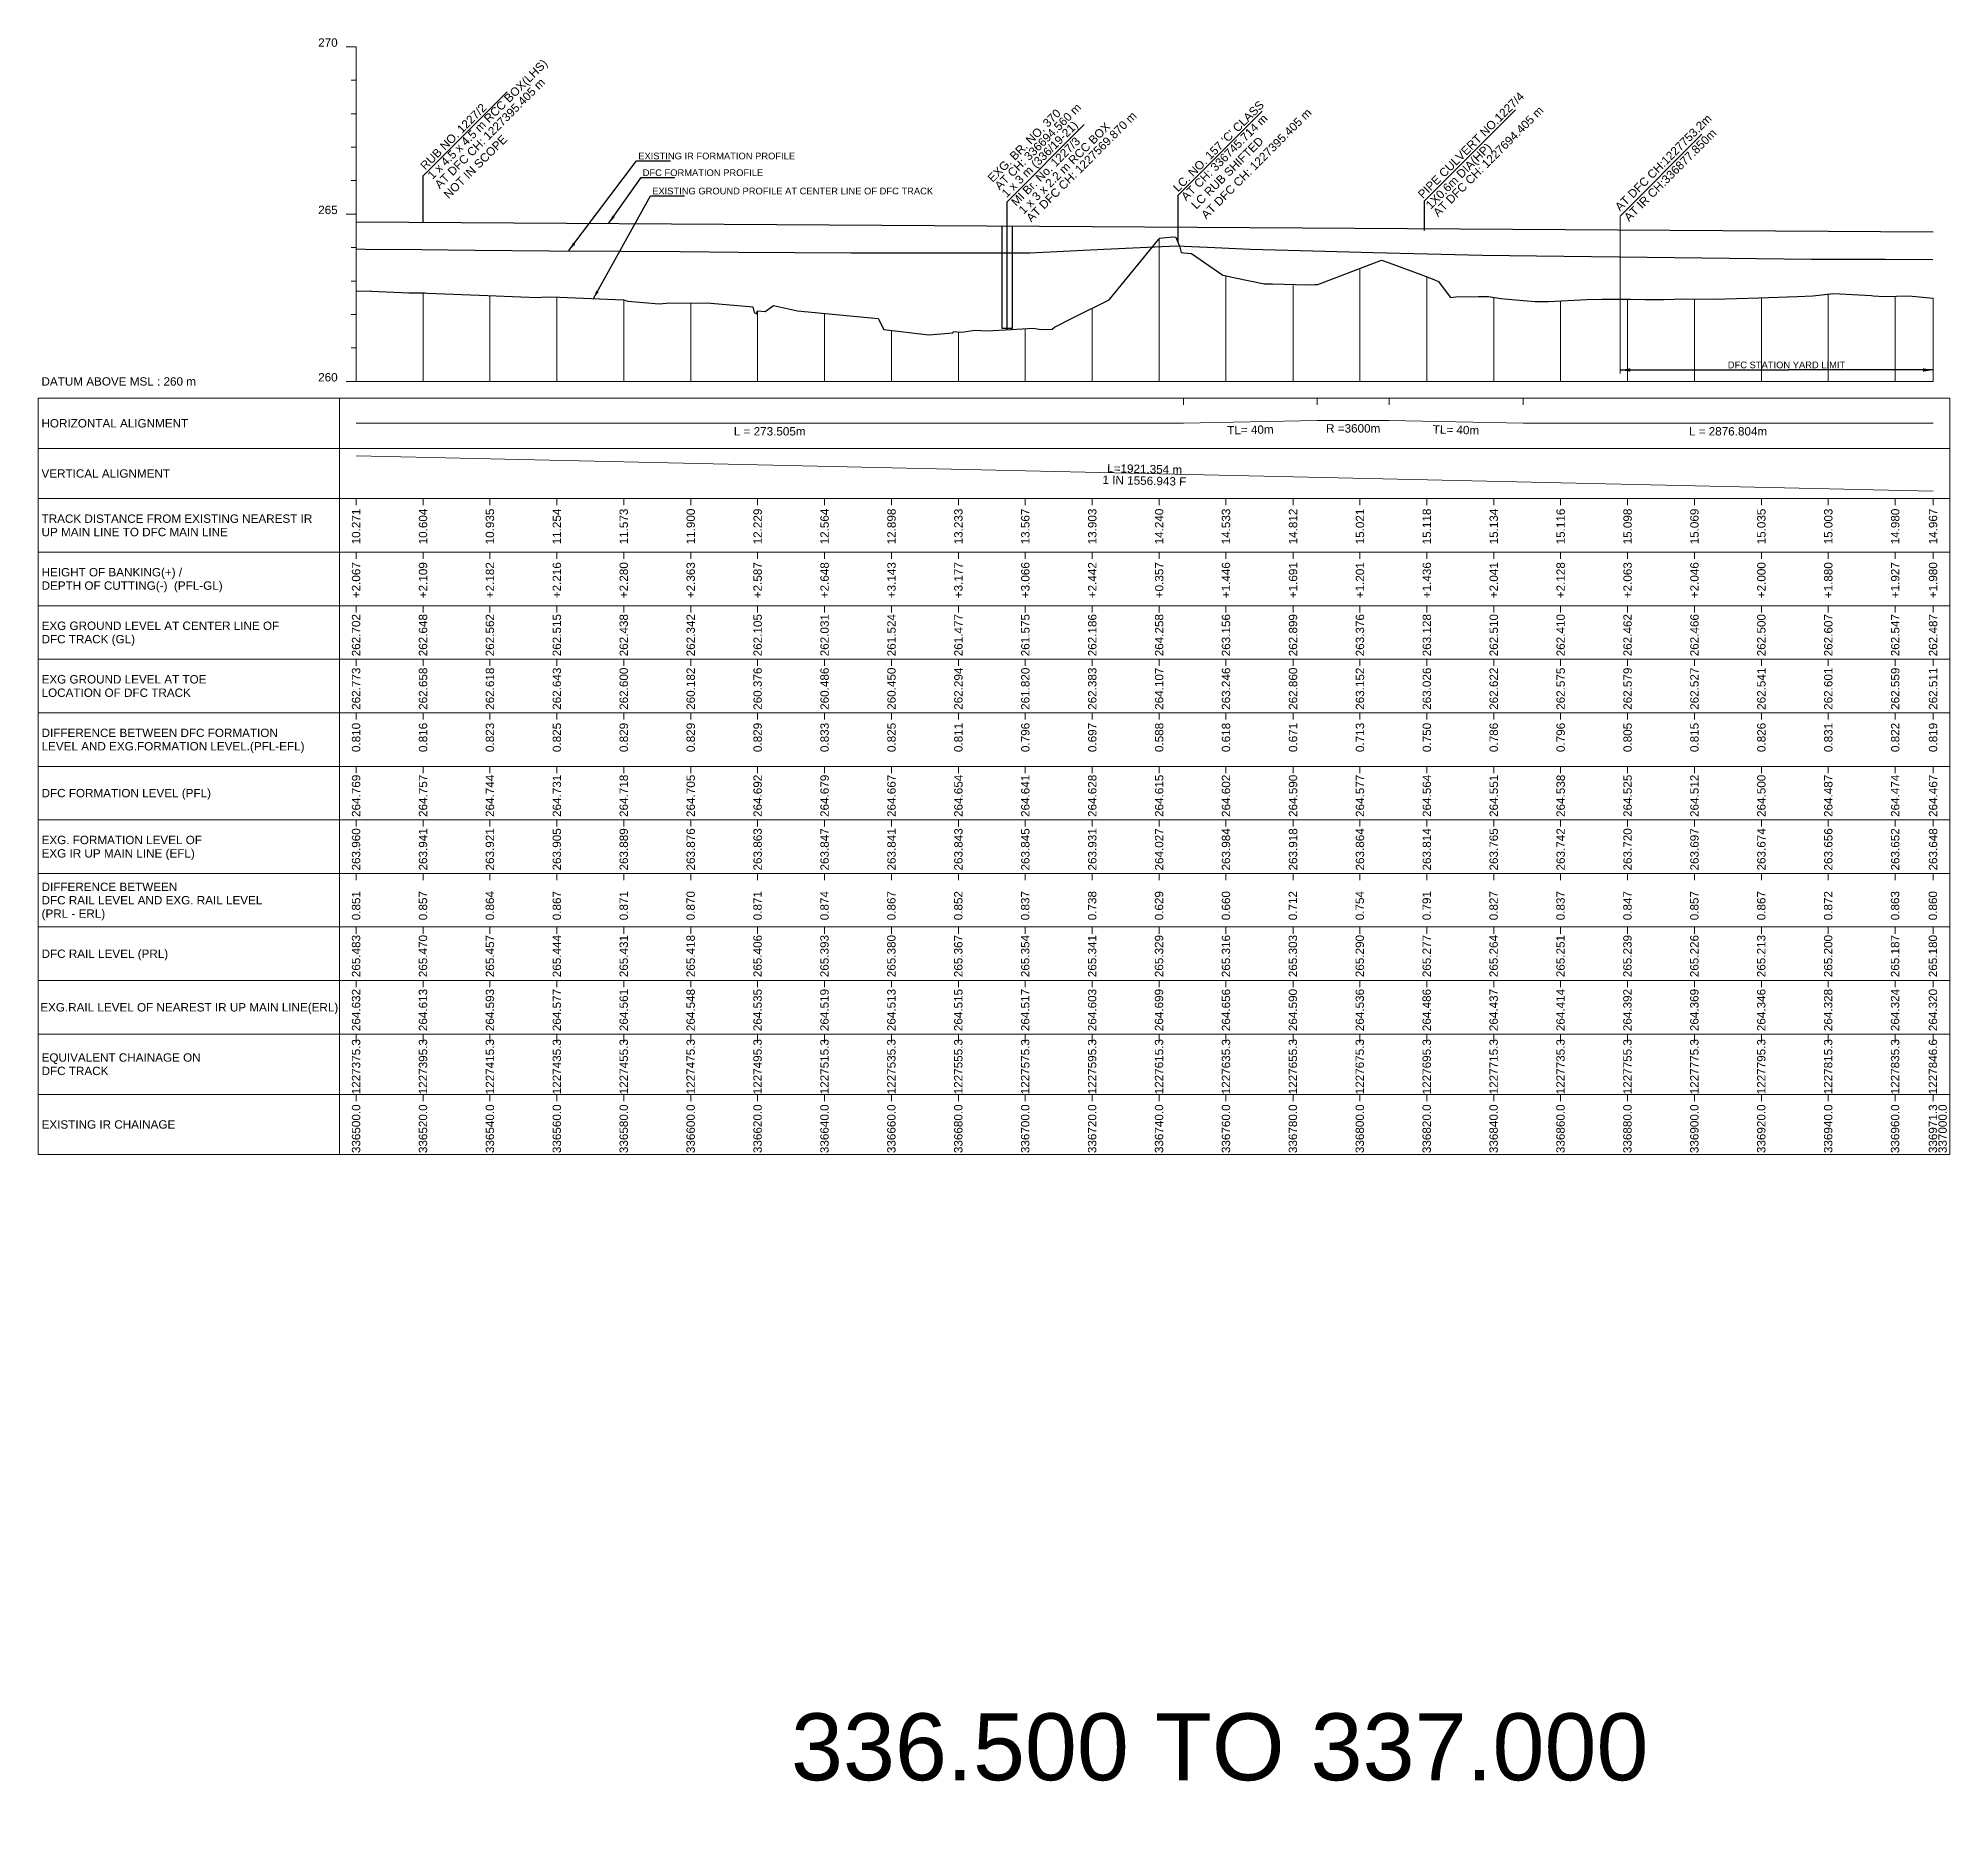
# Model space of a CAD drawing. Header units: metres. Extents: x 30905 to 43495, y -2428 to -1873.
# Drawn here: x 34905 to 35476, y -2428 to -1897 of the extents above; entities that cross this region are included whole.
import ezdxf
from ezdxf.enums import TextEntityAlignment as Align

# ---------------------------------------------------------------- set-up
doc = ezdxf.new("R2010")
doc.units = ezdxf.units.M
doc.header["$MEASUREMENT"] = 0
for name, color, linetype, lineweight in [('LS BRIDGE INDICATION', 10, 'Continuous', 30), ('LS CUT FILL', 10, 'Continuous', 0), ('LS DATUM', 7, 'Continuous', 0), ('LS DATUM X', 7, 'Continuous', 0), ('LS DATUM Y', 7, 'Continuous', 0), ('LS DIFF. EXG.RL & PRO. RL', 10, 'Continuous', 0), ('LS DIFF. PFL & EFL', 10, 'Continuous', 0), ('LS EXG FL', 7, 'Continuous', 0), ('LS EXG GL', 7, 'Continuous', 0), ('LS EXG GL AT PRO TOE', 7, 'Continuous', 0), ('LS EXG IR CH', 7, 'Continuous', 0), ('LS EXG RL', 7, 'Continuous', 0), ('LS EXG. FL', 7, 'Continuous', 0), ('LS EXG. GL', 7, 'Continuous', 0), ('LS EXG. GL AT PRO. TOE', 7, 'Continuous', 0), ('LS EXG. IR CH', 7, 'Continuous', 0), ('LS EXG. RL', 7, 'Continuous', 0), ('LS FRAME', 7, 'Continuous', 0), ('LS HORIZONTAL ALIGNMENT', 10, 'Continuous', 0), ('LS PFL-EFL', 10, 'Continuous', 0), ('LS PRL-ERL', 10, 'Continuous', 0), ('LS PRO FL', 10, 'Continuous', 0), ('LS PRO. CUT & FILL', 10, 'Continuous', 0), ('LS PRO. DFCC CH', 10, 'Continuous', 0), ('LS PRO. FL', 10, 'Continuous', 0), ('LS PRO. RL', 10, 'Continuous', 0), ('LS PROFILE EXG FL', 7, 'Continuous', 25), ('LS PROFILE EXG GL', 7, 'Continuous', 30), ('LS PROFILE PRO FL', 1, 'Continuous', 30), ('LS TICKS', 7, 'Continuous', 0), ('LS TRACK CENTER', 10, 'Continuous', 0), ("LS TRACK CENTER's", 10, 'Continuous', 0), ('LS VERTICAL ALIGNMENT', 10, 'Continuous', 0), ('Profile Grid', 7, 'Continuous', 0)]:
    doc.layers.add(name, color=color, linetype=linetype, lineweight=lineweight)
for name, color, linetype in [("LS BRIDGE'S", 7, 'Continuous'), ('LS DRAIN CULVERT', 10, 'Continuous'), ("LS LC'S", 7, 'Continuous'), ('ref text', 3, 'Continuous'), ('STATION YARD LIMIT IN LS', 7, 'Continuous')]:
    doc.layers.add(name, color=color, linetype=linetype)
doc.styles.get("Standard").update_dxf_attribs({"font": 'arial.ttf'})
doc.styles.add('Style-Arial', font='arial.ttf')
doc.styles.add('StyleArial', font='arial.ttf')
doc.dimstyles.get("Standard").update_dxf_attribs({"dimtxt": 5, "dimasz": 0.18, "dimexe": 0.18, "dimexo": 0.0625, "dimgap": 0.09, "dimtad": 0, "dimtih": 1, "dimtoh": 1, "dimdec": 4, "dimzin": 0, "dimdsep": 46, "dimtxsty": 'Standard', "dimcen": 0.09, "dimadec": 0, "dimazin": 0, "dimtfac": 1, "dimtdec": 4, "dimtofl": 0, "dimtmove": 0, "dimatfit": 3, "dimfxl": 1, "dimtolj": 1, "dimtzin": 0, "dimarcsym": 0})

msp = doc.modelspace()

# ---------------------------------------------------------------- texts
at = {"layer": "LS BRIDGE'S"}
for s, p in [('EXG. BR. NO. 370', (35190.28, -1940.7)), ('AT CH: 336694.560 m', (35192.37, -1942.96)), ('1 x 3 m (336/19-21)', (35194.47, -1945.22))]:
    msp.add_text(s, height=2.5, rotation=44.9569, dxfattribs=at).set_placement(p)
at = {"layer": "LS BRIDGE'S", "color": 10}
for s, p in [('1 x 3 x 2.2 m RCC BOX', (35199.55, -1950.2)), ('AT DFC CH: 1227569.870 m', (35201.81, -1952.57)), ('MI Br. No. 1227/3', (35197.29, -1947.83))]:
    msp.add_text(s, height=2.5, rotation=44.9569, dxfattribs=at).set_placement(p)
at = {"layer": 'LS CUT FILL', "lineweight": 0, "style": 'Style-Arial'}
for s, p in [('+2.067', (35000, -2054)), ('+2.109', (35020.01, -2054)), ('+2.182', (35040, -2054)), ('+2.216', (35060.01, -2054)), ('+2.280', (35080.01, -2054)), ('+2.363', (35100.02, -2054)), ('+2.587', (35120.02, -2054)), ('+2.648', (35140.03, -2054)), ('+3.143', (35160.03, -2054)), ('+3.177', (35180.03, -2054)), ('+3.066', (35200.03, -2054)), ('+2.442', (35220.04, -2054)), ('+0.357', (35240.04, -2054)), ('+1.446', (35260.01, -2054)), ('+1.691', (35280.05, -2054)), ('+1.201', (35300.05, -2054)), ('+1.436', (35320.04, -2054)), ('+2.041', (35340.04, -2054)), ('+2.128', (35360.04, -2054)), ('+2.063', (35380.04, -2054)), ('+2.046', (35400.03, -2054)), ('+2.000', (35420.03, -2054)), ('+1.880', (35440.04, -2054)), ('+1.927', (35460.04, -2054)), ('+1.980', (35471.35, -2054))]:
    msp.add_text(s, height=2.5, rotation=90, dxfattribs=at).set_placement(p, align=Align.MIDDLE_RIGHT)
at = {"layer": 'LS DATUM', "color": 7, "style": 'StyleArial'}
msp.add_text('DATUM ABOVE MSL : 260 m', height=2.5, rotation=0, dxfattribs=at).set_placement((34905.97, -2000), align=Align.MIDDLE_LEFT)
at = {"layer": 'LS DATUM Y', "color": 7, "lineweight": 0, "style": 'Style-Arial'}
for s, p in [('270', (34994.5, -1900)), ('270', (34994.5, -1900)), ('265', (34994.5, -1950)), ('260', (34994.5, -2000))]:
    msp.add_text(s, height=2.5, dxfattribs=at).set_placement(p, align=Align.RIGHT)
at = {"layer": 'LS DIFF. EXG.RL & PRO. RL', "color": 10, "style": 'StyleArial'}
for s, p in [('DIFFERENCE BETWEEN ', (34906, -2151)), ('DFC RAIL LEVEL AND EXG. RAIL LEVEL ', (34906, -2155)), ('(PRL - ERL)', (34906, -2159))]:
    msp.add_text(s, height=2.5, rotation=0, dxfattribs=at).set_placement(p, align=Align.MIDDLE_LEFT)
at = {"layer": 'LS DIFF. PFL & EFL', "color": 10, "style": 'StyleArial'}
for s, p in [('DIFFERENCE BETWEEN DFC FORMATION ', (34906, -2105)), ('LEVEL AND EXG.FORMATION LEVEL.(PFL-EFL)', (34906, -2109))]:
    msp.add_text(s, height=2.5, rotation=0, dxfattribs=at).set_placement(p, align=Align.MIDDLE_LEFT)
at = {"layer": 'LS DRAIN CULVERT'}
for s, p in [('PIPE CULVERT NO.1227/4', (35318.86, -1945.54)), ('AT DFC CH: 1227694.405 m', (35323.41, -1950.97)), ('1X0.6m DIA(HP)', (35321.21, -1948.69))]:
    msp.add_text(s, height=2.5, rotation=44.9599, dxfattribs=at).set_placement(p)
at = {"layer": 'LS EXG FL', "style": 'StyleArial'}
for s, p in [('EXG. FORMATION LEVEL OF', (34906, -2137)), ('EXG IR UP MAIN LINE (EFL)', (34906, -2141))]:
    msp.add_text(s, height=2.5, rotation=0, dxfattribs=at).set_placement(p, align=Align.MIDDLE_LEFT)
at = {"layer": 'LS EXG GL', "lineweight": 0, "style": 'Style-Arial'}
for s, p in [('262.702', (35000, -2069.5)), ('262.648', (35020.01, -2069.5)), ('262.562', (35040, -2069.5)), ('262.515', (35060.01, -2069.5)), ('262.438', (35080.01, -2069.5)), ('262.342', (35100.02, -2069.5)), ('262.105', (35120.02, -2069.5)), ('262.031', (35140.03, -2069.5)), ('261.524', (35160.03, -2069.5)), ('261.477', (35180.03, -2069.5)), ('261.575', (35200.03, -2069.5)), ('262.186', (35220.04, -2069.5)), ('264.258', (35240.04, -2069.5)), ('263.156', (35260.01, -2069.5)), ('262.899', (35280.05, -2069.5)), ('263.376', (35300.05, -2069.5)), ('263.128', (35320.04, -2069.5)), ('262.510', (35340.04, -2069.5)), ('262.410', (35360.04, -2069.5)), ('262.462', (35380.04, -2069.5)), ('262.466', (35400.03, -2069.5)), ('262.500', (35420.03, -2069.5)), ('262.607', (35440.04, -2069.5)), ('262.547', (35460.04, -2069.5)), ('262.487', (35471.35, -2069.5))]:
    msp.add_text(s, height=2.5, rotation=90, dxfattribs=at).set_placement(p, align=Align.MIDDLE_RIGHT)
at = {"layer": 'LS EXG GL AT PRO TOE', "color": 7, "style": 'StyleArial'}
for s, p in [('EXG GROUND LEVEL AT TOE', (34906, -2089)), ('LOCATION OF DFC TRACK', (34906, -2093))]:
    msp.add_text(s, height=2.5, rotation=0, dxfattribs=at).set_placement(p, align=Align.MIDDLE_LEFT)
at = {"layer": 'LS EXG IR CH', "style": 'Style-Arial'}
for s, p in [('336500.0', (35000, -2216)), ('336520.0', (35020, -2216)), ('336540.0', (35040, -2216)), ('336560.0', (35060, -2216)), ('336580.0', (35080, -2216)), ('336600.0', (35100, -2216)), ('336620.0', (35120, -2216)), ('336640.0', (35140, -2216)), ('336660.0', (35160, -2216)), ('336680.0', (35180, -2216)), ('336700.0', (35200, -2216)), ('336720.0', (35220, -2216)), ('336740.0', (35240, -2216)), ('336760.0', (35260, -2216)), ('336780.0', (35280, -2216)), ('336800.0', (35300, -2216)), ('336820.0', (35320, -2216)), ('336840.0', (35340, -2216)), ('336860.0', (35360, -2216)), ('336880.0', (35380, -2216)), ('336900.0', (35400, -2216)), ('336920.0', (35420, -2216)), ('336940.0', (35440, -2216)), ('336960.0', (35460, -2216)), ('336971.3', (35471.31, -2216)), ('337000.0', (35474.2, -2216))]:
    msp.add_text(s, height=2.5, rotation=90, dxfattribs=at).set_placement(p, align=Align.MIDDLE_RIGHT)
at = {"layer": 'LS EXG RL', "style": 'Style-Arial'}
for s, p in [('264.632', (35000, -2181.5)), ('264.613', (35020, -2181.5)), ('264.593', (35040, -2181.5)), ('264.577', (35060, -2181.5)), ('264.561', (35080, -2181.5)), ('264.548', (35100, -2181.5)), ('264.535', (35120, -2181.5)), ('264.519', (35140, -2181.5)), ('264.513', (35160, -2181.5)), ('264.515', (35180, -2181.5)), ('264.517', (35200, -2181.5)), ('264.603', (35220, -2181.5)), ('264.699', (35240, -2181.5)), ('264.656', (35260, -2181.5)), ('264.590', (35280, -2181.5)), ('264.536', (35300, -2181.5)), ('264.486', (35320, -2181.5)), ('264.437', (35340, -2181.5)), ('264.414', (35360, -2181.5)), ('264.392', (35380, -2181.5)), ('264.369', (35400, -2181.5)), ('264.346', (35420, -2181.5)), ('264.328', (35440, -2181.5)), ('264.324', (35460, -2181.5)), ('264.320', (35471.31, -2181.5))]:
    msp.add_text(s, height=2.5, rotation=90, dxfattribs=at).set_placement(p, align=Align.MIDDLE_RIGHT)
at = {"layer": 'LS EXG. FL'}
for s, p in [('263.960', (35000, -2133.5)), ('263.941', (35020.01, -2133.5)), ('263.921', (35040, -2133.5)), ('263.905', (35060.01, -2133.5)), ('263.889', (35080.01, -2133.5)), ('263.876', (35100.02, -2133.5)), ('263.863', (35120.02, -2133.5)), ('263.847', (35140.03, -2133.5)), ('263.841', (35160.03, -2133.5)), ('263.843', (35180.03, -2133.5)), ('263.845', (35200.03, -2133.5)), ('263.931', (35220.04, -2133.5)), ('264.027', (35240.04, -2133.5)), ('263.984', (35260.01, -2133.5)), ('263.918', (35280.05, -2133.5)), ('263.864', (35300.05, -2133.5)), ('263.814', (35320.04, -2133.5)), ('263.765', (35340.04, -2133.5)), ('263.742', (35360.04, -2133.5)), ('263.720', (35380.04, -2133.5)), ('263.697', (35400.03, -2133.5)), ('263.674', (35420.03, -2133.5)), ('263.656', (35440.04, -2133.5)), ('263.652', (35460.04, -2133.5)), ('263.648', (35471.35, -2133.5))]:
    msp.add_text(s, height=2.5, rotation=90, dxfattribs=at).set_placement(p, align=Align.MIDDLE_RIGHT)
at = {"layer": 'LS EXG. GL', "color": 7, "style": 'StyleArial'}
for s, p in [('EXG GROUND LEVEL AT CENTER LINE OF ', (34906, -2073)), ('DFC TRACK (GL)', (34906, -2077))]:
    msp.add_text(s, height=2.5, rotation=0, dxfattribs=at).set_placement(p, align=Align.MIDDLE_LEFT)
at = {"layer": 'LS EXG. GL AT PRO. TOE'}
for s, p in [('262.773', (35000, -2085.5)), ('262.658', (35020.01, -2085.5)), ('262.618', (35040, -2085.5)), ('262.643', (35060.01, -2085.5)), ('262.600', (35080.01, -2085.5)), ('260.182', (35100.02, -2085.5)), ('260.376', (35120.02, -2085.5)), ('260.486', (35140.03, -2085.5)), ('260.450', (35160.03, -2085.5)), ('262.294', (35180.03, -2085.5)), ('261.820', (35200.03, -2085.5)), ('262.383', (35220.04, -2085.5)), ('264.107', (35240.04, -2085.5)), ('263.246', (35260.01, -2085.5)), ('262.860', (35280.05, -2085.5)), ('263.152', (35300.05, -2085.5)), ('263.026', (35320.04, -2085.5)), ('262.622', (35340.04, -2085.5)), ('262.575', (35360.04, -2085.5)), ('262.579', (35380.04, -2085.5)), ('262.527', (35400.03, -2085.5)), ('262.541', (35420.03, -2085.5)), ('262.601', (35440.04, -2085.5)), ('262.559', (35460.04, -2085.5)), ('262.511', (35471.35, -2085.5))]:
    msp.add_text(s, height=2.5, rotation=90, dxfattribs=at).set_placement(p, align=Align.MIDDLE_RIGHT)
at = {"layer": 'LS EXG. IR CH', "style": 'StyleArial'}
msp.add_text('EXISTING IR CHAINAGE', height=2.5, rotation=0, dxfattribs=at).set_placement((34906, -2222), align=Align.MIDDLE_LEFT)
at = {"layer": 'LS EXG. RL', "style": 'StyleArial'}
msp.add_text('EXG.RAIL LEVEL OF NEAREST IR UP MAIN LINE(ERL)', height=2.5, rotation=0, dxfattribs=at).set_placement((34905.61, -2187), align=Align.MIDDLE_LEFT)
at = {"layer": 'LS HORIZONTAL ALIGNMENT', "style": 'StyleArial'}
msp.add_text('HORIZONTAL ALIGNMENT', height=2.5, rotation=0, dxfattribs=at).set_placement((34905.97, -2012.5), align=Align.MIDDLE_LEFT)
at = {"layer": 'LS HORIZONTAL ALIGNMENT', "lineweight": 0, "char_height": 2.5, "attachment_point": 5, "line_spacing_factor": 0.6, "style": 'Style-Arial'}
for s, insert in [('L = 273.505m', (35123.63, -2014.92)), ('R =3600m', (35298.03, -2014.04)), ('L = 2876.804m', (35410.07, -2014.92))]:
    msp.add_mtext(s, dxfattribs=dict(at, insert=insert))
for insert, rotation in [((35267.31, -2014.48), 1.2531), ((35328.75, -2014.48), 358.7469)]:
    msp.add_mtext('TL= 40m', dxfattribs=dict(at, insert=insert, rotation=rotation))
at = {"layer": "LS LC'S", "color": 10, "lineweight": 13, "style": 'Style-Arial'}
for s, p in [('1 x 4.5 x 4.5 m RCC BOX(LHS)', (35022.85, -1939.81)), ('AT DFC CH: 1227395.405 m', (35025.01, -1942.6)), ('RUB NO. 1227/2', (35020.68, -1937.01))]:
    msp.add_text(s, height=2.5, rotation=45, dxfattribs=at).set_placement(p)
at = {"layer": "LS LC'S", "lineweight": 13, "style": 'Style-Arial'}
for s, p in [("LC. NO. 157 'C' CLASS", (35245.69, -1943.55)), ('AT CH: 336745.714 m', (35248.12, -1946.22))]:
    msp.add_text(s, height=2.5, rotation=45, dxfattribs=at).set_placement(p)
at = {"layer": "LS LC'S", "color": 5, "lineweight": 13, "style": 'Style-Arial'}
msp.add_text('NOT IN SCOPE', height=2.5, rotation=45, dxfattribs=at).set_placement((35027.69, -1945.59))
at = {"layer": "LS LC'S", "color": 5, "insert": (35249.39, -1946.94), "char_height": 2.5, "width": 77.5019, "attachment_point": 1, "rotation": 45, "style": 'Style-Arial'}
msp.add_mtext('LC RUB SHIFTED \\PAT DFC CH: 1227395.405 m', dxfattribs=at)
at = {"layer": 'LS PFL-EFL'}
for s, p in [('0.810', (35000, -2102)), ('0.816', (35020.01, -2102)), ('0.823', (35040, -2102)), ('0.825', (35060.01, -2102)), ('0.829', (35080.01, -2102)), ('0.829', (35100.02, -2102)), ('0.829', (35120.02, -2102)), ('0.833', (35140.03, -2102)), ('0.825', (35160.03, -2102)), ('0.811', (35180.03, -2102)), ('0.796', (35200.03, -2102)), ('0.697', (35220.04, -2102)), ('0.588', (35240.04, -2102)), ('0.618', (35260.01, -2102)), ('0.671', (35280.05, -2102)), ('0.713', (35300.05, -2102)), ('0.750', (35320.04, -2102)), ('0.786', (35340.04, -2102)), ('0.796', (35360.04, -2102)), ('0.805', (35380.04, -2102)), ('0.815', (35400.03, -2102)), ('0.826', (35420.03, -2102)), ('0.831', (35440.04, -2102)), ('0.822', (35460.04, -2102)), ('0.819', (35471.35, -2102))]:
    msp.add_text(s, height=2.5, rotation=90, dxfattribs=at).set_placement(p, align=Align.MIDDLE_RIGHT)
at = {"layer": 'LS PRL-ERL'}
for s, p in [('0.851', (35001.25, -2161)), ('0.857', (35021.25, -2161)), ('0.864', (35041.25, -2161)), ('0.867', (35061.25, -2161)), ('0.871', (35081.25, -2161)), ('0.870', (35101.25, -2161)), ('0.871', (35121.25, -2161)), ('0.874', (35141.25, -2161)), ('0.867', (35161.25, -2161)), ('0.852', (35181.25, -2161)), ('0.837', (35201.25, -2161)), ('0.738', (35221.25, -2161)), ('0.629', (35241.25, -2161)), ('0.660', (35261.25, -2161)), ('0.712', (35281.25, -2161)), ('0.754', (35301.25, -2161)), ('0.791', (35321.25, -2161)), ('0.827', (35341.25, -2161)), ('0.837', (35361.25, -2161)), ('0.847', (35381.25, -2161)), ('0.857', (35401.25, -2161)), ('0.867', (35421.25, -2161)), ('0.872', (35441.25, -2161)), ('0.863', (35461.25, -2161)), ('0.860', (35472.55, -2161))]:
    msp.add_text(s, height=2.5, rotation=90, dxfattribs=at).set_placement(p)
at = {"layer": 'LS PRO FL', "lineweight": 0, "style": 'Style-Arial'}
for s, p in [('264.769', (35000, -2117.5)), ('264.757', (35020.01, -2117.5)), ('264.744', (35040, -2117.5)), ('264.731', (35060.01, -2117.5)), ('264.718', (35080.01, -2117.5)), ('264.705', (35100.02, -2117.5)), ('264.692', (35120.02, -2117.5)), ('264.679', (35140.03, -2117.5)), ('264.667', (35160.03, -2117.5)), ('264.654', (35180.03, -2117.5)), ('264.641', (35200.03, -2117.5)), ('264.628', (35220.04, -2117.5)), ('264.615', (35240.04, -2117.5)), ('264.602', (35260.01, -2117.5)), ('264.590', (35280.05, -2117.5)), ('264.577', (35300.05, -2117.5)), ('264.564', (35320.04, -2117.5)), ('264.551', (35340.04, -2117.5)), ('264.538', (35360.04, -2117.5)), ('264.525', (35380.04, -2117.5)), ('264.512', (35400.03, -2117.5)), ('264.500', (35420.03, -2117.5)), ('264.487', (35440.04, -2117.5)), ('264.474', (35460.04, -2117.5)), ('264.467', (35471.35, -2117.5))]:
    msp.add_text(s, height=2.5, rotation=90, dxfattribs=at).set_placement(p, align=Align.MIDDLE_RIGHT)
at = {"layer": 'LS PRO. CUT & FILL', "color": 10, "style": 'StyleArial'}
for s, p in [('HEIGHT OF BANKING(+) /', (34906, -2057)), ('DEPTH OF CUTTING(-)  (PFL-GL)', (34906, -2061))]:
    msp.add_text(s, height=2.5, rotation=0, dxfattribs=at).set_placement(p, align=Align.MIDDLE_LEFT)
at = {"layer": 'LS PRO. DFCC CH'}
for s, p in [('1227375.3', (35001.25, -2213)), ('1227395.3', (35021.25, -2213)), ('1227415.3', (35041.25, -2213)), ('1227435.3', (35061.25, -2213)), ('1227455.3', (35081.25, -2213)), ('1227475.3', (35101.25, -2213)), ('1227495.3', (35121.25, -2213)), ('1227515.3', (35141.25, -2213)), ('1227535.3', (35161.25, -2213)), ('1227555.3', (35181.25, -2213)), ('1227575.3', (35201.25, -2213)), ('1227595.3', (35221.25, -2213)), ('1227615.3', (35241.25, -2213)), ('1227635.3', (35261.25, -2213)), ('1227655.3', (35281.25, -2213)), ('1227675.3', (35301.25, -2213)), ('1227695.3', (35321.25, -2213)), ('1227715.3', (35341.25, -2213)), ('1227735.3', (35361.25, -2213)), ('1227755.3', (35381.25, -2213)), ('1227775.3', (35401.25, -2213)), ('1227795.3', (35421.25, -2213)), ('1227815.3', (35441.25, -2213)), ('1227835.3', (35461.25, -2213)), ('1227846.6', (35472.55, -2213))]:
    msp.add_text(s, height=2.5, rotation=90, dxfattribs=at).set_placement(p)
at = {"layer": 'LS PRO. DFCC CH', "color": 10, "style": 'Style-Arial'}
for s, p in [('EQUIVALENT CHAINAGE ON ', (34906, -2202)), ('DFC TRACK', (34906, -2206))]:
    msp.add_text(s, height=2.5, rotation=0, dxfattribs=at).set_placement(p, align=Align.MIDDLE_LEFT)
at = {"layer": 'LS PRO. FL', "color": 10, "style": 'StyleArial'}
msp.add_text('DFC FORMATION LEVEL (PFL) ', height=2.5, rotation=0, dxfattribs=at).set_placement((34906, -2123), align=Align.MIDDLE_LEFT)
at = {"layer": 'LS PRO. RL', "color": 10, "style": 'StyleArial'}
msp.add_text('DFC RAIL LEVEL (PRL)', height=2.5, rotation=0, dxfattribs=at).set_placement((34906, -2171), align=Align.MIDDLE_LEFT)
at = {"layer": 'LS PRO. RL'}
for s, p in [('265.483', (35001.25, -2178)), ('265.470', (35021.25, -2178)), ('265.457', (35041.25, -2178)), ('265.444', (35061.25, -2178)), ('265.431', (35081.25, -2178)), ('265.418', (35101.25, -2178)), ('265.406', (35121.25, -2178)), ('265.393', (35141.25, -2178)), ('265.380', (35161.25, -2178)), ('265.367', (35181.25, -2178)), ('265.354', (35201.25, -2178)), ('265.341', (35221.25, -2178)), ('265.329', (35241.25, -2178)), ('265.316', (35261.25, -2178)), ('265.303', (35281.25, -2178)), ('265.290', (35301.25, -2178)), ('265.277', (35321.25, -2178)), ('265.264', (35341.25, -2178)), ('265.251', (35361.25, -2178)), ('265.239', (35381.25, -2178)), ('265.226', (35401.25, -2178)), ('265.213', (35421.25, -2178)), ('265.200', (35441.25, -2178)), ('265.187', (35461.25, -2178)), ('265.180', (35472.55, -2178))]:
    msp.add_text(s, height=2.5, rotation=90, dxfattribs=at).set_placement(p)
at = {"layer": 'LS PROFILE EXG FL', "color": 7, "linetype": 'Continuous', "lineweight": 0, "style": 'Style-Arial'}
msp.add_text('EXISTING IR FORMATION PROFILE', height=2, dxfattribs=at).set_placement((35084.35, -1933.65))
at = {"layer": 'LS PROFILE EXG GL', "color": 7, "lineweight": 0, "style": 'Style-Arial'}
msp.add_text('EXISTING GROUND PROFILE AT CENTER LINE OF DFC TRACK', height=2, dxfattribs=at).set_placement((35088.5, -1944.11, 0))
at = {"layer": 'LS PROFILE PRO FL', "style": 'Style-Arial'}
msp.add_text(' DFC FORMATION PROFILE', height=2, dxfattribs=at).set_placement((35084.9, -1938.64, 0))
at = {"layer": 'LS TRACK CENTER'}
for s, p in [('10.271', (35000, -2038)), ('10.604', (35020.01, -2038)), ('10.935', (35040, -2038)), ('11.254', (35060.01, -2038)), ('11.573', (35080.01, -2038)), ('11.900', (35100.02, -2038)), ('12.229', (35120.02, -2038)), ('12.564', (35140.03, -2038)), ('12.898', (35160.03, -2038)), ('13.233', (35180.03, -2038)), ('13.567', (35200.03, -2038)), ('13.903', (35220.04, -2038)), ('14.240', (35240.04, -2038)), ('14.533', (35260.01, -2038)), ('14.812', (35280.05, -2038)), ('15.021', (35300.05, -2038)), ('15.118', (35320.04, -2038)), ('15.134', (35340.04, -2038)), ('15.116', (35360.04, -2038)), ('15.098', (35380.04, -2038)), ('15.069', (35400.03, -2038)), ('15.035', (35420.03, -2038)), ('15.003', (35440.04, -2038)), ('14.980', (35460.04, -2038)), ('14.967', (35471.35, -2038))]:
    msp.add_text(s, height=2.5, rotation=90, dxfattribs=at).set_placement(p, align=Align.MIDDLE_RIGHT)
at = {"layer": "LS TRACK CENTER's", "color": 10, "style": 'StyleArial'}
for s, p in [('TRACK DISTANCE FROM EXISTING NEAREST IR ', (34906, -2041)), ('UP MAIN LINE TO DFC MAIN LINE', (34906, -2045))]:
    msp.add_text(s, height=2.5, rotation=0, dxfattribs=at).set_placement(p, align=Align.MIDDLE_LEFT)
at = {"layer": 'LS VERTICAL ALIGNMENT', "style": 'StyleArial'}
msp.add_text('VERTICAL ALIGNMENT', height=2.5, rotation=0, dxfattribs=at).set_placement((34905.97, -2027.5), align=Align.MIDDLE_LEFT)
at = {"layer": 'LS VERTICAL ALIGNMENT', "lineweight": 0, "insert": (35235.67, -2027.92), "char_height": 2.5, "attachment_point": 5, "rotation": 358.7239, "line_spacing_factor": 0.84, "style": 'Style-Arial'}
msp.add_mtext('L=1921.354 m\\P1 IN 1556.943 F', dxfattribs=at)
at = {"layer": 'ref text', "color": 3, "insert": (35130, -2418.23), "char_height": 20, "width": 256.3165, "attachment_point": 7, "bg_fill": 3, "box_fill_scale": 1.5, "bg_fill_color": 256, "bg_fill_transparency": 0}
msp.add_mtext('336.500 TO 337.000', dxfattribs=at)
at = {"layer": 'STATION YARD LIMIT IN LS', "color": 10, "lineweight": 15, "style": 'StyleArial'}
msp.add_text('AT DFC CH:1227753.2m', height=2.5, rotation=45, dxfattribs=at).set_placement((35377.79, -1949.3))
at = {"layer": 'STATION YARD LIMIT IN LS', "lineweight": 15, "style": 'StyleArial'}
msp.add_text('AT IR CH:336877.850m', height=2.5, rotation=45, dxfattribs=at).set_placement((35380.49, -1952.39))
at = {"layer": 'STATION YARD LIMIT IN LS', "color": 10, "lineweight": 15, "insert": (35427.55, -1995.08), "char_height": 2, "attachment_point": 5, "rotation": 0, "line_spacing_factor": 0.84, "style": 'Style-Arial'}
msp.add_mtext('DFC STATION YARD LIMIT', dxfattribs=at)

# ---------------------------------------------------------------- linework, layer by layer
at = {"layer": 'LS BRIDGE INDICATION'}
msp.add_lwpolyline([(35193.09, -1953.55), (35196.09, -1953.57), (35196.09, -1984.15), (35193.09, -1984.15)], close=True, dxfattribs=at)
at = {"layer": "LS BRIDGE'S"}
msp.add_lwpolyline([(35194.59, -1984.55), (35194.59, -1946.29), (35217.62, -1923.27)], dxfattribs=at)
at = {"layer": 'LS DATUM X', "color": 7, "linetype": 'Continuous', "lineweight": 0}
msp.add_line((35000, -2000), (35471.35, -2000), dxfattribs=at)
at = {"layer": 'LS DATUM Y', "color": 7, "linetype": 'Continuous', "lineweight": 0}
for p, q in [((34997, -1900), (35000, -1900)), ((34997, -1900), (35000, -1900)), ((35000, -2000), (35000, -1900)), ((34998.5, -1910), (35000, -1910)), ((34998.5, -1920), (35000, -1920)), ((34998.5, -1930), (35000, -1930)), ((34998.5, -1940), (35000, -1940)), ((34997, -1950), (35000, -1950)), ((34998.5, -1960), (35000, -1960)), ((34998.5, -1970), (35000, -1970)), ((34998.5, -1980), (35000, -1980)), ((34998.5, -1990), (35000, -1990)), ((34997, -2000), (35000, -2000))]:
    msp.add_line(p, q, dxfattribs=at)
at = {"layer": 'LS DRAIN CULVERT'}
msp.add_lwpolyline([(35346.57, -1918.81), (35319.25, -1946.14), (35319.25, -1954.88)], dxfattribs=at)
at = {"layer": 'LS FRAME'}
for points in [[(34995, -2231), (34905, -2231), (34905, -2005)], [(34905, -2005), (34995, -2005)], [(34995, -2020), (34905, -2020)], [(34995, -2035), (34905, -2035)], [(34995, -2051), (34905, -2051)], [(34905, -2051), (34995, -2051)], [(34995, -2067), (34905, -2067)], [(34905, -2067), (34995, -2067)], [(34995, -2083), (34905, -2083)], [(34905, -2083), (34995, -2083)], [(34995, -2099), (34905, -2099)], [(34995, -2115), (34905, -2115)], [(34905, -2115), (34995, -2115)], [(34995, -2131), (34905, -2131)], [(34905, -2131), (34995, -2131)], [(34995, -2147), (34905, -2147)], [(34905, -2147), (34995, -2147)], [(34995, -2163), (34905, -2163)], [(34905, -2163), (34995, -2163)], [(34995, -2179), (34905, -2179)], [(34995, -2195), (34905, -2195)], [(34995, -2213), (34905, -2213)]]:
    msp.add_lwpolyline(points, dxfattribs=at)
at = {"layer": 'LS FRAME', "color": 7, "linetype": 'Continuous', "lineweight": 0, "flags": 128}
for points in [[(34995, -2020), (35476.35, -2020), (35476.35, -2005), (34995, -2005), (34995, -2020)], [(34995, -2035), (35476.35, -2035), (35476.35, -2020), (34995, -2020), (34995, -2035)], [(34995, -2051), (35476.35, -2051), (35476.35, -2035), (34995, -2035), (34995, -2051)], [(34995, -2067), (35476.35, -2067), (35476.35, -2051), (34995, -2051), (34995, -2067)], [(34995, -2083), (35476.35, -2083), (35476.35, -2067), (34995, -2067), (34995, -2083)], [(34995, -2099), (35476.35, -2099), (35476.35, -2083), (34995, -2083), (34995, -2099)], [(34995, -2115), (35476.35, -2115), (35476.35, -2099), (34995, -2099), (34995, -2115)], [(34995, -2131), (35476.35, -2131), (35476.35, -2115), (34995, -2115), (34995, -2131)], [(34995, -2147), (35476.35, -2147), (35476.35, -2131), (34995, -2131), (34995, -2147)], [(34995, -2163), (35476.35, -2163), (35476.35, -2147), (34995, -2147), (34995, -2163)], [(34995, -2179), (35476.35, -2179), (35476.35, -2163), (34995, -2163), (34995, -2179)], [(34995, -2195), (35476.35, -2195), (35476.35, -2179), (34995, -2179), (34995, -2195)], [(34995, -2213), (35476.35, -2213), (35476.35, -2195), (34995, -2195), (34995, -2213)], [(34995, -2231), (35476.35, -2231), (35476.35, -2213), (34995, -2213), (34995, -2231)]]:
    msp.add_lwpolyline(points, close=True, dxfattribs=at)
at = {"layer": 'LS FRAME', "color": 7, "linetype": 'Continuous', "lineweight": 0}
msp.add_3dface([(34995, -2099), (34915, -2099), (34915, -2099)], dxfattribs=at)
at = {"layer": 'LS HORIZONTAL ALIGNMENT', "lineweight": 0, "flags": 128}
msp.add_lwpolyline([(35000, -2012.5), (35247.27, -2012.5), (35247.27, -2012.5), (35287.27, -2011.63), (35287.27, -2011.63), (35308.79, -2011.63), (35308.79, -2011.63), (35348.79, -2012.5), (35348.79, -2012.5), (35471.35, -2012.5)], dxfattribs=at)
at = {"layer": "LS LC'S"}
for points in [[(35020.1, -1952.43), (35020.1, -1938.55), (35045.2, -1913.45)], [(35245.76, -1958.19), (35245.76, -1944.3), (35270.85, -1919.2)]]:
    msp.add_lwpolyline(points, dxfattribs=at)
at = {"layer": 'LS PROFILE EXG FL'}
msp.add_lwpolyline([(35000, -1960.4), (35002.83, -1960.44), (35019.59, -1960.59), (35035.56, -1960.76), (35057.84, -1960.93), (35079.09, -1961.11), (35096.89, -1961.22), (35114.32, -1961.33), (35131.16, -1961.46), (35147.98, -1961.6), (35174.71, -1961.58), (35201.34, -1961.55), (35223.54, -1960.53), (35245.19, -1959.48), (35256.71, -1960.01), (35267.27, -1960.5), (35286.01, -1960.97), (35303.97, -1961.47), (35320.21, -1961.87), (35336.61, -1962.31), (35361, -1962.59), (35385.86, -1962.87), (35410.39, -1963.15), (35435.06, -1963.44), (35457.05, -1963.47), (35471.31, -1963.52)], dxfattribs=at)
at = {"layer": 'LS PROFILE EXG GL', "flags": 128}
msp.add_lwpolyline([(35000, -1972.98), (35004.18, -1972.97), (35004.64, -1973.02), (35015.76, -1973.54), (35020.63, -1973.52), (35021.36, -1973.58), (35039.38, -1974.36), (35049.29, -1974.73), (35054.3, -1974.91), (35056.49, -1974.77), (35060.76, -1974.87), (35079.9, -1975.58), (35081.22, -1976.04), (35090.58, -1976.79), (35093.82, -1976.54), (35105.99, -1976.63), (35118.64, -1977.72), (35118.99, -1979.38), (35119.68, -1979.81), (35119.94, -1978.94), (35122.28, -1979.12), (35124.73, -1977.3), (35131.95, -1978.94), (35156.1, -1981.17), (35157.73, -1984.48), (35171.2, -1986.08), (35178.32, -1985.52), (35178.53, -1985.12), (35181.04, -1985.3), (35184.94, -1984.64), (35188.52, -1984.89), (35195.84, -1984.48), (35202.35, -1984.12), (35204.82, -1984.52), (35208.08, -1984.41), (35208.77, -1983.76), (35214.48, -1980.91), (35225.11, -1975.61), (35239.95, -1957.54), (35240.25, -1957.16), (35240.29, -1957.16), (35244.05, -1956.83), (35245.07, -1956.93), (35246.17, -1959.93), (35246.56, -1961.03), (35246.66, -1961.5), (35247.27, -1961.55), (35249.68, -1961.77), (35259.05, -1968.24), (35260.6, -1968.56), (35262.71, -1969), (35271.03, -1970.73), (35271.39, -1970.81), (35273.93, -1970.86), (35284.2, -1971.1), (35286.57, -1971.06), (35287.27, -1971.06), (35287.45, -1971.06), (35306.54, -1963.74), (35308.79, -1964.56), (35318.27, -1968), (35322.13, -1969.56), (35323.54, -1970.13), (35323.54, -1970.13), (35326.41, -1974.02), (35327.09, -1974.95), (35328.75, -1974.7), (35335.46, -1974.66), (35338.49, -1974.65), (35342.19, -1975.26), (35348.79, -1975.83), (35352.41, -1976.14), (35356.45, -1976.07), (35367.85, -1975.54), (35372.46, -1975.46), (35380.89, -1975.37), (35385.32, -1975.5), (35390.9, -1975.56), (35397.07, -1975.28), (35405.92, -1975.45), (35419.23, -1975.03), (35430.76, -1974.63), (35435.4, -1974.47), (35441.6, -1973.75), (35452.94, -1974.36), (35453.42, -1974.46), (35456.74, -1974.61), (35464.08, -1974.45), (35471.35, -1975.13)], dxfattribs=at)
at = {"layer": 'LS PROFILE PRO FL'}
msp.add_line((35000, -1952.31), (35471.35, -1955.33), dxfattribs=at)
at = {"layer": 'LS TICKS', "color": 7, "linetype": 'Continuous', "lineweight": 0, "flags": 128}
for points in [[(35247.27, -2007), (35247.27, -2005)], [(35287.27, -2007), (35287.27, -2005)], [(35308.79, -2007), (35308.79, -2005)], [(35348.79, -2007), (35348.79, -2005)], [(35000, -2037), (35000, -2035)], [(35020.01, -2037), (35020.01, -2035)], [(35040, -2037), (35040, -2035)], [(35060.01, -2037), (35060.01, -2035)], [(35080.01, -2037), (35080.01, -2035)], [(35100.02, -2037), (35100.02, -2035)], [(35120.02, -2037), (35120.02, -2035)], [(35140.03, -2037), (35140.03, -2035)], [(35160.03, -2037), (35160.03, -2035)], [(35180.03, -2037), (35180.03, -2035)], [(35200.03, -2037), (35200.03, -2035)], [(35220.04, -2037), (35220.04, -2035)], [(35240.04, -2037), (35240.04, -2035)], [(35260.01, -2037), (35260.01, -2035)], [(35280.05, -2037), (35280.05, -2035)], [(35300.05, -2037), (35300.05, -2035)], [(35320.04, -2037), (35320.04, -2035)], [(35340.04, -2037), (35340.04, -2035)], [(35360.04, -2037), (35360.04, -2035)], [(35380.04, -2037), (35380.04, -2035)], [(35400.03, -2037), (35400.03, -2035)], [(35420.03, -2037), (35420.03, -2035)], [(35440.04, -2037), (35440.04, -2035)], [(35460.04, -2037), (35460.04, -2035)], [(35471.35, -2037), (35471.35, -2035)], [(35000, -2053), (35000, -2051)], [(35020.01, -2053), (35020.01, -2051)], [(35040, -2053), (35040, -2051)], [(35060.01, -2053), (35060.01, -2051)], [(35080.01, -2053), (35080.01, -2051)], [(35100.02, -2053), (35100.02, -2051)], [(35120.02, -2053), (35120.02, -2051)], [(35140.03, -2053), (35140.03, -2051)], [(35160.03, -2053), (35160.03, -2051)], [(35180.03, -2053), (35180.03, -2051)], [(35200.03, -2053), (35200.03, -2051)], [(35220.04, -2053), (35220.04, -2051)], [(35240.04, -2053), (35240.04, -2051)], [(35260.01, -2053), (35260.01, -2051)], [(35280.05, -2053), (35280.05, -2051)], [(35300.05, -2053), (35300.05, -2051)], [(35320.04, -2053), (35320.04, -2051)], [(35340.04, -2053), (35340.04, -2051)], [(35360.04, -2053), (35360.04, -2051)], [(35380.04, -2053), (35380.04, -2051)], [(35400.03, -2053), (35400.03, -2051)], [(35420.03, -2053), (35420.03, -2051)], [(35440.04, -2053), (35440.04, -2051)], [(35460.04, -2053), (35460.04, -2051)], [(35471.35, -2053), (35471.35, -2051)], [(35000, -2069), (35000, -2067)], [(35020.01, -2069), (35020.01, -2067)], [(35040, -2069), (35040, -2067)], [(35060.01, -2069), (35060.01, -2067)], [(35080.01, -2069), (35080.01, -2067)], [(35100.02, -2069), (35100.02, -2067)], [(35120.02, -2069), (35120.02, -2067)], [(35140.03, -2069), (35140.03, -2067)], [(35160.03, -2069), (35160.03, -2067)], [(35180.03, -2069), (35180.03, -2067)], [(35200.03, -2069), (35200.03, -2067)], [(35220.04, -2069), (35220.04, -2067)], [(35240.04, -2069), (35240.04, -2067)], [(35260.01, -2069), (35260.01, -2067)], [(35280.05, -2069), (35280.05, -2067)], [(35300.05, -2069), (35300.05, -2067)], [(35320.04, -2069), (35320.04, -2067)], [(35340.04, -2069), (35340.04, -2067)], [(35360.04, -2069), (35360.04, -2067)], [(35380.04, -2069), (35380.04, -2067)], [(35400.03, -2069), (35400.03, -2067)], [(35420.03, -2069), (35420.03, -2067)], [(35440.04, -2069), (35440.04, -2067)], [(35460.04, -2069), (35460.04, -2067)], [(35471.35, -2069), (35471.35, -2067)], [(35000, -2085), (35000, -2083)], [(35020.01, -2085), (35020.01, -2083)], [(35040, -2085), (35040, -2083)], [(35060.01, -2085), (35060.01, -2083)], [(35080.01, -2085), (35080.01, -2083)], [(35100.02, -2085), (35100.02, -2083)], [(35120.02, -2085), (35120.02, -2083)], [(35140.03, -2085), (35140.03, -2083)], [(35160.03, -2085), (35160.03, -2083)], [(35180.03, -2085), (35180.03, -2083)], [(35200.03, -2085), (35200.03, -2083)], [(35220.04, -2085), (35220.04, -2083)], [(35240.04, -2085), (35240.04, -2083)], [(35260.01, -2085), (35260.01, -2083)], [(35280.05, -2085), (35280.05, -2083)], [(35300.05, -2085), (35300.05, -2083)], [(35320.04, -2085), (35320.04, -2083)], [(35340.04, -2085), (35340.04, -2083)], [(35360.04, -2085), (35360.04, -2083)], [(35380.04, -2085), (35380.04, -2083)], [(35400.03, -2085), (35400.03, -2083)], [(35420.03, -2085), (35420.03, -2083)], [(35440.04, -2085), (35440.04, -2083)], [(35460.04, -2085), (35460.04, -2083)], [(35471.35, -2085), (35471.35, -2083)], [(35000, -2101), (35000, -2099)], [(35020.01, -2101), (35020.01, -2099)], [(35040, -2101), (35040, -2099)], [(35060.01, -2101), (35060.01, -2099)], [(35080.01, -2101), (35080.01, -2099)], [(35100.02, -2101), (35100.02, -2099)], [(35120.02, -2101), (35120.02, -2099)], [(35140.03, -2101), (35140.03, -2099)], [(35160.03, -2101), (35160.03, -2099)], [(35180.03, -2101), (35180.03, -2099)], [(35200.03, -2101), (35200.03, -2099)], [(35220.04, -2101), (35220.04, -2099)], [(35240.04, -2101), (35240.04, -2099)], [(35260.01, -2101), (35260.01, -2099)], [(35280.05, -2101), (35280.05, -2099)], [(35300.05, -2101), (35300.05, -2099)], [(35320.04, -2101), (35320.04, -2099)], [(35340.04, -2101), (35340.04, -2099)], [(35360.04, -2101), (35360.04, -2099)], [(35380.04, -2101), (35380.04, -2099)], [(35400.03, -2101), (35400.03, -2099)], [(35420.03, -2101), (35420.03, -2099)], [(35440.04, -2101), (35440.04, -2099)], [(35460.04, -2101), (35460.04, -2099)], [(35471.35, -2101), (35471.35, -2099)], [(35000, -2117), (35000, -2115)], [(35020.01, -2117), (35020.01, -2115)], [(35040, -2117), (35040, -2115)], [(35060.01, -2117), (35060.01, -2115)], [(35080.01, -2117), (35080.01, -2115)], [(35100.02, -2117), (35100.02, -2115)], [(35120.02, -2117), (35120.02, -2115)], [(35140.03, -2117), (35140.03, -2115)], [(35160.03, -2117), (35160.03, -2115)], [(35180.03, -2117), (35180.03, -2115)], [(35200.03, -2117), (35200.03, -2115)], [(35220.04, -2117), (35220.04, -2115)], [(35240.04, -2117), (35240.04, -2115)], [(35260.01, -2117), (35260.01, -2115)], [(35280.05, -2117), (35280.05, -2115)], [(35300.05, -2117), (35300.05, -2115)], [(35320.04, -2117), (35320.04, -2115)], [(35340.04, -2117), (35340.04, -2115)], [(35360.04, -2117), (35360.04, -2115)], [(35380.04, -2117), (35380.04, -2115)], [(35400.03, -2117), (35400.03, -2115)], [(35420.03, -2117), (35420.03, -2115)], [(35440.04, -2117), (35440.04, -2115)], [(35460.04, -2117), (35460.04, -2115)], [(35471.35, -2117), (35471.35, -2115)], [(35000, -2133), (35000, -2131)], [(35020.01, -2133), (35020.01, -2131)], [(35040, -2133), (35040, -2131)], [(35060.01, -2133), (35060.01, -2131)], [(35080.01, -2133), (35080.01, -2131)], [(35100.02, -2133), (35100.02, -2131)], [(35120.02, -2133), (35120.02, -2131)], [(35140.03, -2133), (35140.03, -2131)], [(35160.03, -2133), (35160.03, -2131)], [(35180.03, -2133), (35180.03, -2131)], [(35200.03, -2133), (35200.03, -2131)], [(35220.04, -2133), (35220.04, -2131)], [(35240.04, -2133), (35240.04, -2131)], [(35260.01, -2133), (35260.01, -2131)], [(35280.05, -2133), (35280.05, -2131)], [(35300.05, -2133), (35300.05, -2131)], [(35320.04, -2133), (35320.04, -2131)], [(35340.04, -2133), (35340.04, -2131)], [(35360.04, -2133), (35360.04, -2131)], [(35380.04, -2133), (35380.04, -2131)], [(35400.03, -2133), (35400.03, -2131)], [(35420.03, -2133), (35420.03, -2131)], [(35440.04, -2133), (35440.04, -2131)], [(35460.04, -2133), (35460.04, -2131)], [(35471.35, -2133), (35471.35, -2131)], [(35000, -2149), (35000, -2147)], [(35020.01, -2149), (35020.01, -2147)], [(35040, -2149), (35040, -2147)], [(35060.01, -2149), (35060.01, -2147)], [(35080.01, -2149), (35080.01, -2147)], [(35100.02, -2149), (35100.02, -2147)], [(35120.02, -2149), (35120.02, -2147)], [(35140.03, -2149), (35140.03, -2147)], [(35160.03, -2149), (35160.03, -2147)], [(35180.03, -2149), (35180.03, -2147)], [(35200.03, -2149), (35200.03, -2147)], [(35220.04, -2149), (35220.04, -2147)], [(35240.04, -2149), (35240.04, -2147)], [(35260.01, -2149), (35260.01, -2147)], [(35280.05, -2149), (35280.05, -2147)], [(35300.05, -2149), (35300.05, -2147)], [(35320.04, -2149), (35320.04, -2147)], [(35340.04, -2149), (35340.04, -2147)], [(35360.04, -2149), (35360.04, -2147)], [(35380.04, -2149), (35380.04, -2147)], [(35400.03, -2149), (35400.03, -2147)], [(35420.03, -2149), (35420.03, -2147)], [(35440.04, -2149), (35440.04, -2147)], [(35460.04, -2149), (35460.04, -2147)], [(35471.35, -2149), (35471.35, -2147)], [(35000, -2165), (35000, -2163)], [(35020.01, -2165), (35020.01, -2163)], [(35040, -2165), (35040, -2163)], [(35060.01, -2165), (35060.01, -2163)], [(35080.01, -2165), (35080.01, -2163)], [(35100.02, -2165), (35100.02, -2163)], [(35120.02, -2165), (35120.02, -2163)], [(35140.03, -2165), (35140.03, -2163)], [(35160.03, -2165), (35160.03, -2163)], [(35180.03, -2165), (35180.03, -2163)], [(35200.03, -2165), (35200.03, -2163)], [(35220.04, -2165), (35220.04, -2163)], [(35240.04, -2165), (35240.04, -2163)], [(35260.01, -2165), (35260.01, -2163)], [(35280.05, -2165), (35280.05, -2163)], [(35300.05, -2165), (35300.05, -2163)], [(35320.04, -2165), (35320.04, -2163)], [(35340.04, -2165), (35340.04, -2163)], [(35360.04, -2165), (35360.04, -2163)], [(35380.04, -2165), (35380.04, -2163)], [(35400.03, -2165), (35400.03, -2163)], [(35420.03, -2165), (35420.03, -2163)], [(35440.04, -2165), (35440.04, -2163)], [(35460.04, -2165), (35460.04, -2163)], [(35471.35, -2165), (35471.35, -2163)], [(35000, -2181), (35000, -2179)], [(35020.01, -2181), (35020.01, -2179)], [(35040, -2181), (35040, -2179)], [(35060.01, -2181), (35060.01, -2179)], [(35080.01, -2181), (35080.01, -2179)], [(35100.02, -2181), (35100.02, -2179)], [(35120.02, -2181), (35120.02, -2179)], [(35140.03, -2181), (35140.03, -2179)], [(35160.03, -2181), (35160.03, -2179)], [(35180.03, -2181), (35180.03, -2179)], [(35200.03, -2181), (35200.03, -2179)], [(35220.04, -2181), (35220.04, -2179)], [(35240.04, -2181), (35240.04, -2179)], [(35260.01, -2181), (35260.01, -2179)], [(35280.05, -2181), (35280.05, -2179)], [(35300.05, -2181), (35300.05, -2179)], [(35320.04, -2181), (35320.04, -2179)], [(35340.04, -2181), (35340.04, -2179)], [(35360.04, -2181), (35360.04, -2179)], [(35380.04, -2181), (35380.04, -2179)], [(35400.03, -2181), (35400.03, -2179)], [(35420.03, -2181), (35420.03, -2179)], [(35440.04, -2181), (35440.04, -2179)], [(35460.04, -2181), (35460.04, -2179)], [(35471.35, -2181), (35471.35, -2179)], [(35000, -2197), (35000, -2195)], [(35020.01, -2197), (35020.01, -2195)], [(35040, -2197), (35040, -2195)], [(35060.01, -2197), (35060.01, -2195)], [(35080.01, -2197), (35080.01, -2195)], [(35100.02, -2197), (35100.02, -2195)], [(35120.02, -2197), (35120.02, -2195)], [(35140.03, -2197), (35140.03, -2195)], [(35160.03, -2197), (35160.03, -2195)], [(35180.03, -2197), (35180.03, -2195)], [(35200.03, -2197), (35200.03, -2195)], [(35220.04, -2197), (35220.04, -2195)], [(35240.04, -2197), (35240.04, -2195)], [(35260.01, -2197), (35260.01, -2195)], [(35280.05, -2197), (35280.05, -2195)], [(35300.05, -2197), (35300.05, -2195)], [(35320.04, -2197), (35320.04, -2195)], [(35340.04, -2197), (35340.04, -2195)], [(35360.04, -2197), (35360.04, -2195)], [(35380.04, -2197), (35380.04, -2195)], [(35400.03, -2197), (35400.03, -2195)], [(35420.03, -2197), (35420.03, -2195)], [(35440.04, -2197), (35440.04, -2195)], [(35460.04, -2197), (35460.04, -2195)], [(35471.35, -2197), (35471.35, -2195)], [(35000, -2215), (35000, -2213)], [(35020.01, -2215), (35020.01, -2213)], [(35040, -2215), (35040, -2213)], [(35060.01, -2215), (35060.01, -2213)], [(35080.01, -2215), (35080.01, -2213)], [(35100.02, -2215), (35100.02, -2213)], [(35120.02, -2215), (35120.02, -2213)], [(35140.03, -2215), (35140.03, -2213)], [(35160.03, -2215), (35160.03, -2213)], [(35180.03, -2215), (35180.03, -2213)], [(35200.03, -2215), (35200.03, -2213)], [(35220.04, -2215), (35220.04, -2213)], [(35240.04, -2215), (35240.04, -2213)], [(35260.01, -2215), (35260.01, -2213)], [(35280.05, -2215), (35280.05, -2213)], [(35300.05, -2215), (35300.05, -2213)], [(35320.04, -2215), (35320.04, -2213)], [(35340.04, -2215), (35340.04, -2213)], [(35360.04, -2215), (35360.04, -2213)], [(35380.04, -2215), (35380.04, -2213)], [(35400.03, -2215), (35400.03, -2213)], [(35420.03, -2215), (35420.03, -2213)], [(35440.04, -2215), (35440.04, -2213)], [(35460.04, -2215), (35460.04, -2213)], [(35471.35, -2215), (35471.35, -2213)]]:
    msp.add_lwpolyline(points, dxfattribs=at)
at = {"layer": 'LS VERTICAL ALIGNMENT', "linetype": 'Continuous', "lineweight": 0, "flags": 128}
msp.add_lwpolyline([(35000, -2022.25), (35471.35, -2032.75)], dxfattribs=at)
at = {"layer": 'Profile Grid', "linetype": 'Continuous', "lineweight": 0, "flags": 128}
for points in [[(35240.04, -2000), (35240.04, -1957.42)], [(35260.01, -2000), (35260.01, -1968.44)], [(35280.05, -2000), (35280.05, -1971.01)], [(35300.05, -2000), (35300.05, -1966.23)], [(35320.04, -2000), (35320.04, -1968.72)], [(35000, -2000), (35000, -1972.98)], [(35020.01, -2000), (35020.01, -1973.52)], [(35040, -2000), (35040, -1974.38)], [(35060.01, -2000), (35060.01, -1974.85)], [(35080.01, -2000), (35080.01, -1975.62)], [(35100.02, -2000), (35100.02, -1976.58)], [(35340.04, -2000), (35340.04, -1974.9)], [(35360.04, -2000), (35360.04, -1975.9)], [(35380.04, -2000), (35380.04, -1975.38)], [(35400.03, -2000), (35400.03, -1975.34)], [(35420.03, -2000), (35420.03, -1975)], [(35440.04, -2000), (35440.04, -1973.93)], [(35460.04, -2000), (35460.04, -1974.53)], [(35471.35, -2000), (35471.35, -1975.13)], [(35120.02, -2000), (35120.02, -1978.95)], [(35140.03, -2000), (35140.03, -1979.69)], [(35220.04, -2000), (35220.04, -1978.14)], [(35160.03, -2000), (35160.03, -1984.76)], [(35180.03, -2000), (35180.03, -1985.23)], [(35200.03, -2000), (35200.03, -1984.25)]]:
    msp.add_lwpolyline(points, dxfattribs=at)
at = {"layer": 'STATION YARD LIMIT IN LS', "color": 10, "lineweight": 15}
msp.add_lwpolyline([(35377.85, -1997.58), (35377.85, -1954.41), (35377.85, -1950.62), (35402.29, -1926.17)], dxfattribs=at)

msp.set_redraw_order([(e.dxf.handle, doc.entitydb.next_handle()) for e in msp.query("TEXT MTEXT ATTDEF DIMENSION ARC_DIMENSION")])  # texts and dimensions are drawn at this point

# ---------------------------------------------------------------- leaders
at = {"layer": 'LS PROFILE EXG FL', "color": 7, "lineweight": -3}
msp.add_leader([(35063.64, -1960.86), (35083.84, -1934.11), (35093.98, -1934.11)], dimstyle='Standard', override={"dimasz": 2.5, "dimexe": 0.25, "dimexo": 0.25, "dimgap": 0.25, "dimtad": 0, "dimtih": 0, "dimtoh": 0, "dimzin": 11, "dimadec": 4, "dimazin": 3, "dimatfit": 1, "dimfrac": 2, "dimtolj": 0, "dimtzin": 11}, dxfattribs=at)
at = {"layer": 'LS PROFILE EXG GL', "color": 7, "lineweight": -3}
msp.add_leader([(35070.94, -1975.25, 0), (35087.99, -1944.57, 0), (35098.13, -1944.57, 0)], dimstyle='Standard', override={"dimasz": 2.5, "dimexe": 0.25, "dimexo": 0.25, "dimgap": 0.25, "dimtad": 0, "dimtih": 0, "dimtoh": 0, "dimzin": 11, "dimadec": 4, "dimazin": 3, "dimatfit": 1, "dimfrac": 2, "dimtolj": 0, "dimtzin": 11}, dxfattribs=at)
at = {"layer": 'LS PROFILE PRO FL', "lineweight": -3}
msp.add_leader([(35075.58, -1952.7, 0), (35085.18, -1939.09, 0), (35095.32, -1939.09, 0)], dimstyle='Standard', override={"dimasz": 2.5, "dimexe": 0.25, "dimexo": 0.25, "dimgap": 0.25, "dimtad": 0, "dimtih": 0, "dimtoh": 0, "dimzin": 11, "dimadec": 4, "dimazin": 3, "dimatfit": 1, "dimfrac": 2, "dimtolj": 0, "dimtzin": 11}, dxfattribs=at)
at = {"layer": 'STATION YARD LIMIT IN LS', "color": 10, "lineweight": 15}
for points in [[(35377.85, -1996.58), (35428.2, -1996.58)], [(35471.35, -1996.58), (35428.2, -1996.58)]]:
    msp.add_leader(points, dimstyle='Standard', override={"dimasz": 3}, dxfattribs=at)

doc.saveas('drawing.dxf')
